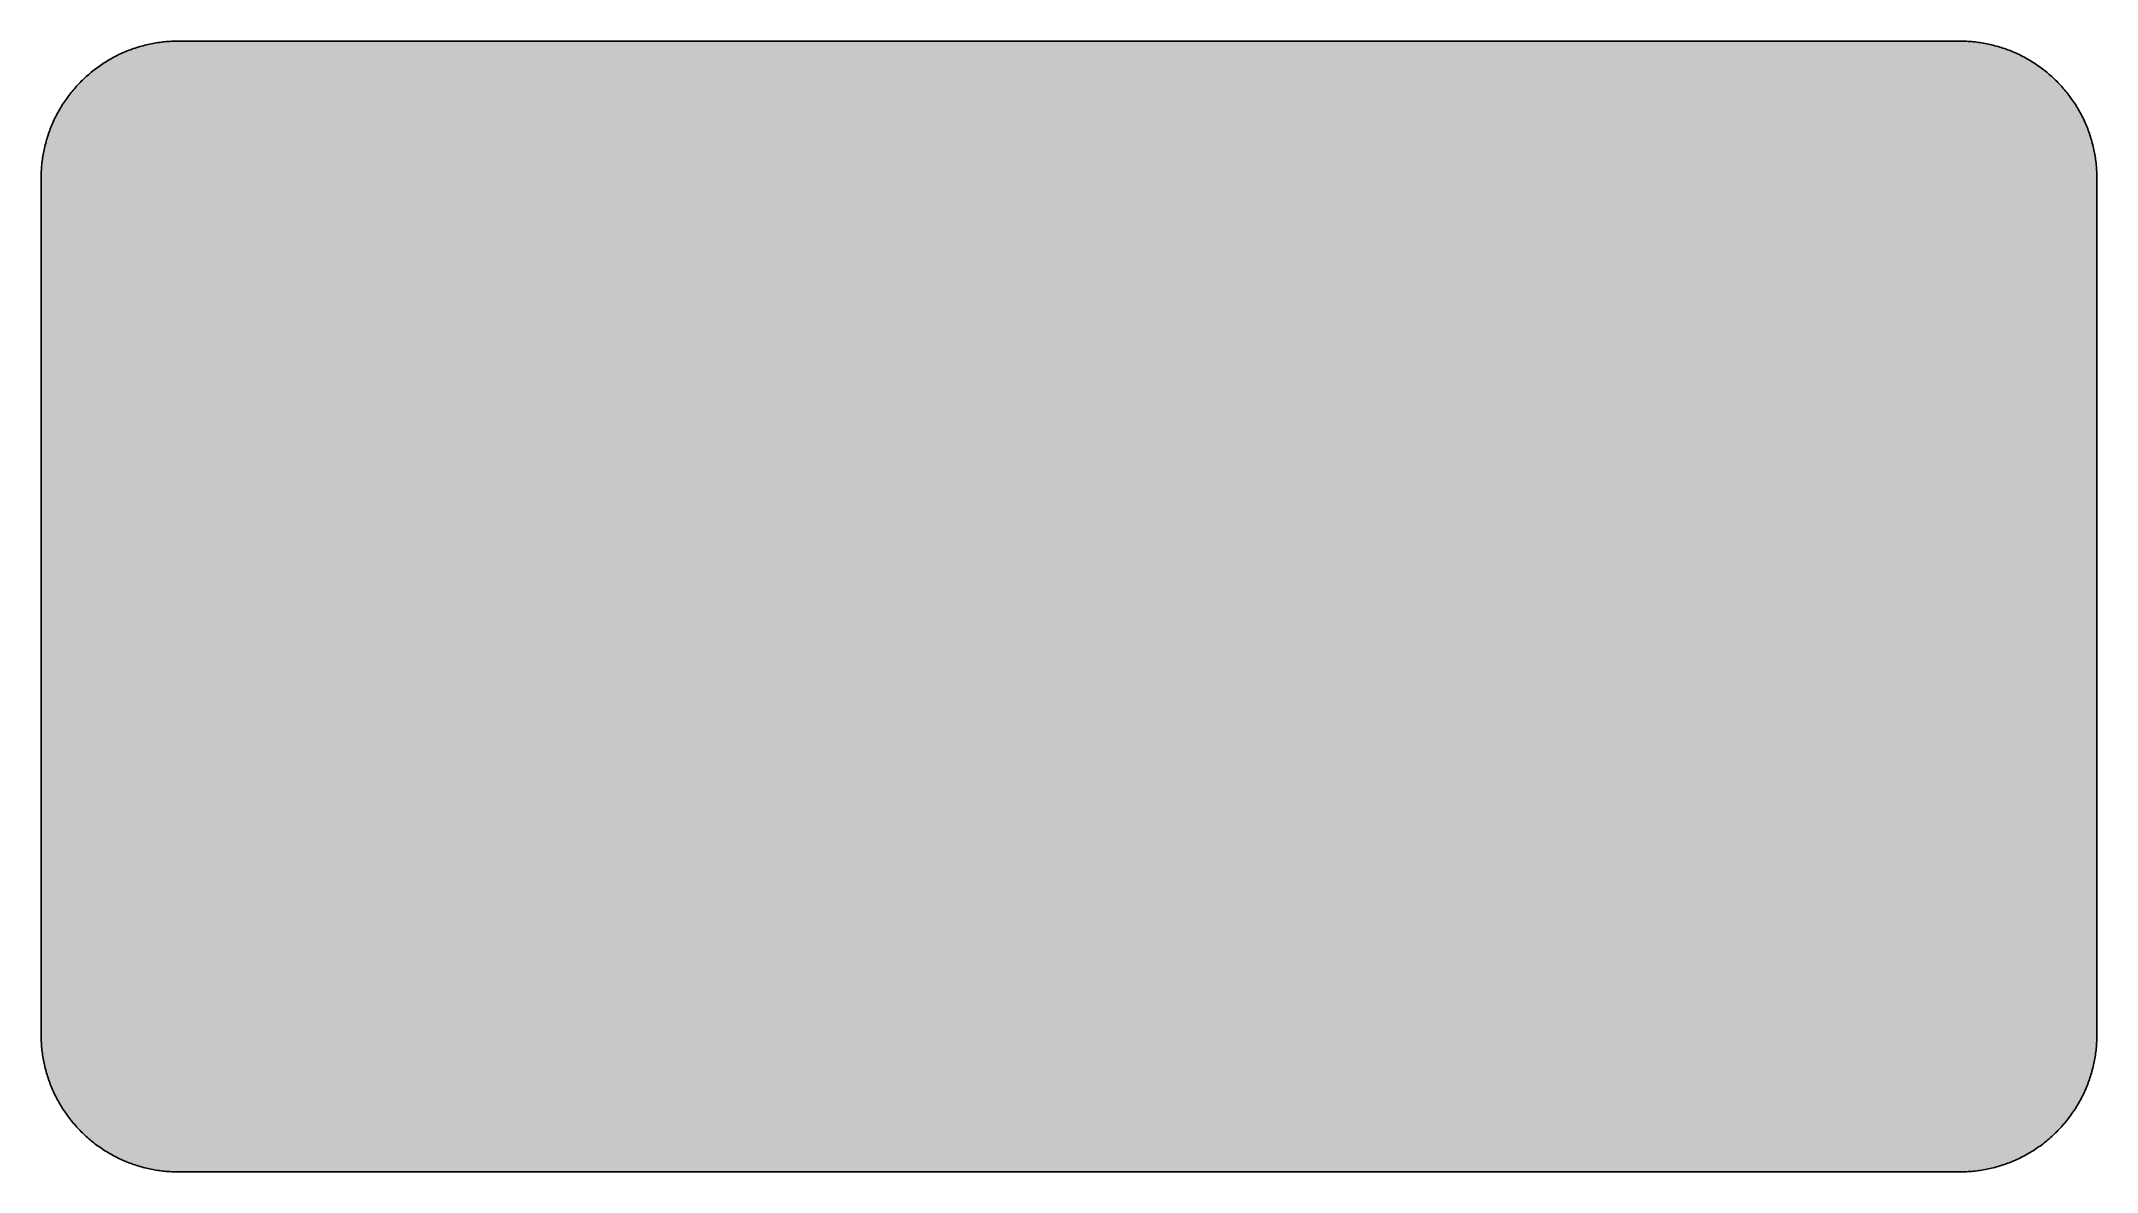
# Model space of a CAD drawing. Header units: millimetres. Extents: x 0 to 212, y 0 to 116.
import ezdxf

# ---------------------------------------------------------------- set-up
doc = ezdxf.new("R2010")
doc.units = ezdxf.units.MM

msp = doc.modelspace()

# ---------------------------------------------------------------- hatches: boundary and pattern name
msp.add_hatch(color=254).paths.add_polyline_path([(14.1633, 0.0536), (13.9878, 0.0533), (13.8125, 0.0559), (13.6373, 0.061), (13.462, 0.0686), (13.2893, 0.0787), (13.114, 0.0914), (12.9413, 0.1041), (12.7686, 0.1219), (12.5959, 0.1397), (12.4231, 0.16), (12.2504, 0.1829), (12.0777, 0.2057), (11.9075, 0.2337), (11.7373, 0.2616), (11.5672, 0.2921), (11.397, 0.3251), (11.2268, 0.3607), (11.0592, 0.3988), (10.8915, 0.4369), (10.7239, 0.4775), (10.5562, 0.5207), (10.3886, 0.5664), (10.2235, 0.6121), (10.0584, 0.6629), (9.8933, 0.7137), (9.7307, 0.7671), (9.5682, 0.8204), (9.4056, 0.8788), (9.2431, 0.9373), (9.083, 0.9982), (8.923, 1.0617), (8.763, 1.1252), (8.6055, 1.1938), (8.4455, 1.2624), (8.2906, 1.331), (8.1331, 1.4046), (7.9781, 1.4783), (7.8232, 1.5545), (7.6708, 1.6332), (7.5184, 1.7145), (7.366, 1.7958), (7.2161, 1.8796), (7.0663, 1.966), (6.919, 2.0523), (6.7716, 2.1438), (6.6243, 2.2352), (6.4795, 2.3266), (6.3348, 2.4232), (6.19, 2.5197), (6.0477, 2.6187), (5.908, 2.7178), (5.7683, 2.8194), (5.6286, 2.9235), (5.4915, 3.0302), (5.3543, 3.1369), (5.2197, 3.2461), (5.0851, 3.3579), (4.953, 3.4722), (4.8209, 3.5865), (4.6914, 3.7033), (4.5644, 3.8202), (4.4348, 3.9395), (4.3104, 4.0615), (4.1859, 4.1859), (4.0615, 4.3104), (3.9395, 4.4348), (3.8202, 4.5618), (3.7033, 4.6914), (3.5865, 4.8209), (3.4722, 4.953), (3.3579, 5.0851), (3.2487, 5.2197), (3.1369, 5.3543), (3.0302, 5.4915), (2.9235, 5.6286), (2.8194, 5.7683), (2.7178, 5.908), (2.6187, 6.0477), (2.5197, 6.19), (2.4232, 6.3348), (2.3266, 6.477), (2.2352, 6.6243), (2.1438, 6.7691), (2.0523, 6.919), (1.966, 7.0663), (1.8796, 7.2161), (1.7958, 7.366), (1.7145, 7.5184), (1.6332, 7.6708), (1.5545, 7.8232), (1.4783, 7.9781), (1.4046, 8.1331), (1.331, 8.2906), (1.2598, 8.4455), (1.1913, 8.603), (1.1252, 8.763), (1.0592, 8.923), (0.9982, 9.083), (0.9373, 9.2431), (0.8763, 9.4056), (0.8204, 9.5682), (0.7645, 9.7307), (0.7112, 9.8933), (0.6604, 10.0584), (0.6121, 10.2235), (0.5639, 10.3911), (0.5207, 10.5562), (0.4775, 10.7239), (0.4343, 10.8915), (0.3962, 11.0592), (0.3607, 11.2268), (0.3251, 11.397), (0.2921, 11.5672), (0.2616, 11.7373), (0.2311, 11.9075), (0.2057, 12.0802), (0.1803, 12.2504), (0.1575, 12.4231), (0.1372, 12.5959), (0.1194, 12.7686), (0.1041, 12.9413), (0.0889, 13.1166), (0.0787, 13.2893), (0.0686, 13.4645), (0.061, 13.6373), (0.0559, 13.8125), (0.0508, 13.9878), (0.0508, 14.163), (0.0522, 102.3592), (0.0508, 102.5322), (0.0559, 102.7074), (0.061, 102.8827), (0.0686, 103.058), (0.0787, 103.2307), (0.0889, 103.4059), (0.1041, 103.5787), (0.1194, 103.7514), (0.1372, 103.9241), (0.1575, 104.0968), (0.1803, 104.2695), (0.2057, 104.4423), (0.2311, 104.6124), (0.2616, 104.7826), (0.2921, 104.9528), (0.3251, 105.123), (0.3607, 105.2932), (0.3962, 105.4608), (0.4343, 105.6284), (0.4775, 105.7961), (0.5207, 105.9637), (0.5639, 106.1314), (0.6121, 106.2965), (0.6604, 106.4616), (0.7112, 106.6267), (0.7645, 106.7892), (0.8204, 106.9518), (0.8763, 107.1143), (0.9373, 107.2769), (0.9982, 107.4369), (1.0592, 107.5969), (1.1252, 107.757), (1.1913, 107.9144), (1.2598, 108.0745), (1.331, 108.2294), (1.4046, 108.3869), (1.4783, 108.5418), (1.5545, 108.6968), (1.6332, 108.8492), (1.7145, 109.0016), (1.7958, 109.154), (1.8796, 109.3038), (1.966, 109.4537), (2.0523, 109.601), (2.1438, 109.7483), (2.2352, 109.8956), (2.3266, 110.0404), (2.4232, 110.1852), (2.5197, 110.33), (2.6187, 110.4722), (2.7178, 110.6119), (2.8194, 110.7516), (2.9235, 110.8913), (3.0302, 111.0285), (3.1369, 111.1656), (3.2487, 111.3003), (3.3579, 111.4349), (3.4722, 111.567), (3.5865, 111.699), (3.7033, 111.8286), (3.8202, 111.9556), (3.9395, 112.0851), (4.0615, 112.2096), (4.1859, 112.334), (4.3104, 112.4585), (4.4348, 112.5804), (4.5644, 112.6998), (4.6914, 112.8166), (4.8209, 112.9335), (4.953, 113.0478), (5.0851, 113.1621), (5.2197, 113.2713), (5.3543, 113.3831), (5.4915, 113.4897), (5.6286, 113.5964), (5.7683, 113.7006), (5.908, 113.8022), (6.0477, 113.9012), (6.19, 114.0003), (6.3348, 114.0968), (6.4795, 114.1933), (6.6243, 114.2848), (6.7716, 114.3762), (6.919, 114.4676), (7.0663, 114.554), (7.2161, 114.6404), (7.366, 114.7242), (7.5184, 114.8055), (7.6708, 114.8867), (7.8232, 114.9655), (7.9781, 115.0417), (8.1331, 115.1153), (8.2906, 115.189), (8.4455, 115.2601), (8.6055, 115.3287), (8.763, 115.3947), (8.923, 115.4608), (9.083, 115.5217), (9.2431, 115.5827), (9.4056, 115.6437), (9.5682, 115.6995), (9.7307, 115.7554), (9.8933, 115.8088), (10.0584, 115.8596), (10.2235, 115.9078), (10.3886, 115.9561), (10.5562, 115.9993), (10.7239, 116.0424), (10.8915, 116.0856), (11.0592, 116.1237), (11.2268, 116.1593), (11.397, 116.1948), (11.5672, 116.2279), (11.7373, 116.2583), (11.9075, 116.2888), (12.0777, 116.3142), (12.2504, 116.3396), (12.4231, 116.3625), (12.5959, 116.3828), (12.7686, 116.4006), (12.9413, 116.4158), (13.114, 116.4311), (13.2893, 116.4412), (13.462, 116.4514), (13.6373, 116.459), (13.8125, 116.4641), (13.9878, 116.4692), (14.163, 116.4692), (197.6078, 116.4703), (197.7822, 116.4692), (197.9574, 116.4641), (198.1327, 116.459), (198.3054, 116.4514), (198.4807, 116.4412), (198.6534, 116.4311), (198.8287, 116.4158), (199.0014, 116.4006), (199.1741, 116.3828), (199.3468, 116.3625), (199.5195, 116.3396), (199.6897, 116.3142), (199.8624, 116.2888), (200.0326, 116.2583), (200.2028, 116.2279), (200.373, 116.1948), (200.5432, 116.1593), (200.7108, 116.1237), (200.8784, 116.0856), (201.0461, 116.0424), (201.2137, 115.9993), (201.3788, 115.9561), (201.5465, 115.9078), (201.7116, 115.8596), (201.8767, 115.8088), (202.0392, 115.7554), (202.2018, 115.6995), (202.3643, 115.6437), (202.5269, 115.5827), (202.6869, 115.5217), (202.8469, 115.4608), (203.007, 115.3947), (203.167, 115.3287), (203.3245, 115.2601), (203.4794, 115.189), (203.6369, 115.1153), (203.7918, 115.0417), (203.9468, 114.9655), (204.0992, 114.8867), (204.2516, 114.8055), (204.404, 114.7242), (204.5538, 114.6404), (204.7037, 114.554), (204.8535, 114.4676), (205.0009, 114.3762), (205.1456, 114.2848), (205.293, 114.1933), (205.4352, 114.0968), (205.58, 114.0003), (205.7222, 113.9012), (205.8619, 113.8022), (206.0016, 113.7006), (206.1413, 113.5964), (206.2785, 113.4897), (206.4156, 113.3831), (206.5503, 113.2713), (206.6849, 113.1621), (206.817, 113.0478), (206.949, 112.9335), (207.0786, 112.8166), (207.2081, 112.6998), (207.3351, 112.5804), (207.4596, 112.4585), (207.584, 112.334), (207.7085, 112.2096), (207.8304, 112.0851), (207.9498, 111.9556), (208.0666, 111.8286), (208.1835, 111.699), (208.2978, 111.567), (208.4121, 111.4349), (208.5238, 111.3003), (208.6331, 111.1656), (208.7397, 111.0285), (208.8464, 110.8913), (208.9506, 110.7516), (209.0522, 110.6119), (209.1512, 110.4722), (209.2503, 110.33), (209.3468, 110.1852), (209.4433, 110.0404), (209.5348, 109.8956), (209.6262, 109.7483), (209.7176, 109.601), (209.804, 109.4537), (209.8904, 109.3038), (209.9742, 109.154), (210.0555, 109.0016), (210.1367, 108.8492), (210.2155, 108.6968), (210.2917, 108.5418), (210.3653, 108.3869), (210.439, 108.2294), (210.5076, 108.0745), (210.5762, 107.9144), (210.6447, 107.757), (210.7082, 107.5969), (210.7717, 107.4369), (210.8327, 107.2769), (210.8911, 107.1143), (210.9495, 106.9518), (211.0029, 106.7892), (211.0562, 106.6267), (211.107, 106.4616), (211.1578, 106.2965), (211.2035, 106.1314), (211.2493, 105.9637), (211.2924, 105.7961), (211.3331, 105.6284), (211.3712, 105.4608), (211.4093, 105.2932), (211.4448, 105.123), (211.4779, 104.9528), (211.5083, 104.7826), (211.5363, 104.6124), (211.5642, 104.4423), (211.5871, 104.2695), (211.6099, 104.0968), (211.6303, 103.9241), (211.648, 103.7514), (211.6658, 103.5787), (211.6785, 103.4059), (211.6912, 103.2307), (211.7014, 103.058), (211.709, 102.8827), (211.7141, 102.7074), (211.7166, 102.5322), (211.7166, 102.3569), (211.7189, 14.1647), (211.7166, 13.9878), (211.7141, 13.8125), (211.709, 13.6373), (211.7014, 13.4645), (211.6912, 13.2893), (211.6785, 13.1166), (211.6658, 12.9413), (211.648, 12.7686), (211.6303, 12.5959), (211.6099, 12.4231), (211.5871, 12.2504), (211.5642, 12.0802), (211.5363, 11.9075), (211.5083, 11.7373), (211.4779, 11.5672), (211.4448, 11.397), (211.4093, 11.2268), (211.3712, 11.0592), (211.3331, 10.8915), (211.2924, 10.7239), (211.2493, 10.5562), (211.2035, 10.3911), (211.1578, 10.2235), (211.107, 10.0584), (211.0562, 9.8933), (211.0029, 9.7307), (210.9495, 9.5682), (210.8911, 9.4056), (210.8327, 9.2431), (210.7717, 9.083), (210.7082, 8.923), (210.6447, 8.763), (210.5762, 8.603), (210.5076, 8.4455), (210.439, 8.2906), (210.3653, 8.1331), (210.2917, 7.9781), (210.2155, 7.8232), (210.1367, 7.6708), (210.0555, 7.5184), (209.9742, 7.366), (209.8904, 7.2161), (209.804, 7.0663), (209.7176, 6.919), (209.6262, 6.7691), (209.5348, 6.6243), (209.4433, 6.477), (209.3468, 6.3348), (209.2503, 6.19), (209.1512, 6.0477), (209.0522, 5.908), (208.9506, 5.7683), (208.8464, 5.6286), (208.7397, 5.4915), (208.6331, 5.3543), (208.5238, 5.2197), (208.4121, 5.0851), (208.2978, 4.953), (208.1835, 4.8209), (208.0666, 4.6914), (207.9498, 4.5618), (207.8304, 4.4348), (207.7085, 4.3104), (207.584, 4.1859), (207.4596, 4.0615), (207.3351, 3.9395), (207.2081, 3.8202), (207.0786, 3.7033), (206.949, 3.5865), (206.817, 3.4722), (206.6849, 3.3579), (206.5503, 3.2461), (206.4156, 3.1369), (206.2785, 3.0302), (206.1413, 2.9235), (206.0016, 2.8194), (205.8619, 2.7178), (205.7222, 2.6187), (205.58, 2.5197), (205.4352, 2.4232), (205.293, 2.3266), (205.1456, 2.2352), (205.0009, 2.1438), (204.8535, 2.0523), (204.7037, 1.966), (204.5538, 1.8796), (204.404, 1.7958), (204.2516, 1.7145), (204.0992, 1.6332), (203.9468, 1.5545), (203.7918, 1.4783), (203.6369, 1.4046), (203.4794, 1.331), (203.3245, 1.2624), (203.167, 1.1938), (203.007, 1.1252), (202.8469, 1.0617), (202.6869, 0.9982), (202.5269, 0.9373), (202.3643, 0.8788), (202.2018, 0.8204), (202.0392, 0.7671), (201.8767, 0.7137), (201.7116, 0.6629), (201.5465, 0.6121), (201.3788, 0.5664), (201.2137, 0.5207), (201.0461, 0.4775), (200.8784, 0.4369), (200.7108, 0.3988), (200.5432, 0.3607), (200.373, 0.3251), (200.2028, 0.2921), (200.0326, 0.2616), (199.8624, 0.2337), (199.6897, 0.2057), (199.5195, 0.1829), (199.3468, 0.16), (199.1741, 0.1397), (199.0014, 0.1219), (198.8287, 0.1041), (198.6534, 0.0914), (198.4807, 0.0787), (198.3054, 0.0686), (198.1327, 0.061), (197.9574, 0.0559), (197.7822, 0.0533), (197.6069, 0.0533)])
h = msp.add_hatch(color=59)
h.paths.add_polyline_path([(14.1633, 3.5814), (13.8887, 3.5839), (13.6169, 3.5941), (13.3477, 3.6119), (13.081, 3.6347), (12.8143, 3.6652), (12.5501, 3.7008), (12.2885, 3.7465), (12.0294, 3.7948), (11.7729, 3.8506), (11.5164, 3.9141), (11.2649, 3.9827), (11.016, 4.0564), (10.7671, 4.1351), (10.5232, 4.2215), (10.2819, 4.3129), (10.0432, 4.412), (9.8069, 4.5161), (9.5733, 4.6228), (9.3447, 4.7371), (9.1186, 4.8565), (8.8951, 4.9809), (8.6741, 5.113), (8.4582, 5.2476), (8.2448, 5.3873), (8.0366, 5.5321), (7.8308, 5.682), (7.6276, 5.8369), (7.4295, 5.9969), (7.2365, 6.1595), (7.046, 6.3297), (6.8605, 6.5024), (6.6777, 6.6802), (6.5024, 6.8605), (6.3271, 7.046), (6.1595, 7.2365), (5.9969, 7.432), (5.8369, 7.6302), (5.682, 7.8308), (5.5321, 8.0366), (5.3873, 8.2448), (5.2451, 8.4582), (5.1105, 8.6741), (4.9809, 8.8951), (4.8565, 9.1186), (4.7371, 9.3447), (4.6228, 9.5758), (4.5136, 9.8069), (4.4094, 10.0432), (4.3129, 10.2819), (4.2215, 10.5232), (4.1351, 10.7696), (4.0538, 11.016), (3.9802, 11.2649), (3.9116, 11.5189), (3.8506, 11.7729), (3.7948, 12.0294), (3.744, 12.2911), (3.7008, 12.5527), (3.6627, 12.8143), (3.6322, 13.081), (3.6093, 13.3502), (3.5916, 13.6195), (3.5814, 13.8913), (3.5789, 14.163), (3.58, 102.3592), (3.5814, 102.6312), (3.5916, 102.903), (3.6093, 103.1723), (3.6322, 103.439), (3.6627, 103.7057), (3.7008, 103.9698), (3.744, 104.2314), (3.7948, 104.4905), (3.8506, 104.7471), (3.9116, 105.0036), (3.9802, 105.2551), (4.0538, 105.504), (4.1351, 105.7529), (4.2215, 105.9967), (4.3129, 106.238), (4.4094, 106.4768), (4.5136, 106.713), (4.6228, 106.9467), (4.7371, 107.1753), (4.8565, 107.4014), (4.9809, 107.6249), (5.1105, 107.8459), (5.2451, 108.0618), (5.3873, 108.2751), (5.5321, 108.4834), (5.682, 108.6891), (5.8369, 108.8923), (5.9969, 109.0905), (6.1595, 109.2835), (6.3271, 109.474), (6.5024, 109.6594), (6.6777, 109.8423), (6.8605, 110.0176), (7.046, 110.1928), (7.2365, 110.3605), (7.4295, 110.523), (7.6276, 110.683), (7.8308, 110.838), (8.0366, 110.9878), (8.2448, 111.1326), (8.4582, 111.2749), (8.6741, 111.4095), (8.8951, 111.539), (9.1186, 111.6635), (9.3447, 111.7829), (9.5733, 111.8972), (9.8069, 112.0064), (10.0432, 112.1105), (10.2819, 112.207), (10.5232, 112.2985), (10.7671, 112.3848), (11.016, 112.4661), (11.2649, 112.5398), (11.5164, 112.6084), (11.7729, 112.6693), (12.0294, 112.7252), (12.2885, 112.776), (12.5501, 112.8192), (12.8143, 112.8573), (13.081, 112.8878), (13.3477, 112.9106), (13.6169, 112.9284), (13.8887, 112.9386), (14.163, 112.9411), (197.6078, 112.9425), (197.8787, 112.9386), (198.1505, 112.9284), (198.4197, 112.9106), (198.689, 112.8878), (198.9557, 112.8573), (199.2173, 112.8192), (199.4789, 112.776), (199.7405, 112.7252), (199.9971, 112.6693), (200.2511, 112.6084), (200.5051, 112.5398), (200.754, 112.4661), (201.0004, 112.3848), (201.2467, 112.2985), (201.488, 112.207), (201.7268, 112.1105), (201.963, 112.0064), (202.1942, 111.8972), (202.4253, 111.7829), (202.6514, 111.6635), (202.8749, 111.539), (203.0959, 111.4095), (203.3118, 111.2749), (203.5251, 111.1326), (203.7334, 110.9878), (203.9391, 110.838), (204.1398, 110.683), (204.3379, 110.523), (204.5335, 110.3605), (204.724, 110.1928), (204.9094, 110.0176), (205.0898, 109.8423), (205.2676, 109.6594), (205.4403, 109.474), (205.6105, 109.2835), (205.773, 109.0905), (205.933, 108.8923), (206.088, 108.6891), (206.2378, 108.4834), (206.3826, 108.2751), (206.5223, 108.0618), (206.6569, 107.8459), (206.789, 107.6249), (206.9135, 107.4014), (207.0329, 107.1753), (207.1472, 106.9467), (207.2538, 106.713), (207.358, 106.4768), (207.457, 106.238), (207.5485, 105.9967), (207.6348, 105.7529), (207.7136, 105.504), (207.7872, 105.2551), (207.8558, 105.0036), (207.9193, 104.7471), (207.9752, 104.4905), (208.0235, 104.2314), (208.0692, 103.9698), (208.1047, 103.7057), (208.1352, 103.439), (208.1581, 103.1723), (208.1759, 102.903), (208.186, 102.6312), (208.1911, 102.3569), (208.1911, 14.1647), (208.186, 13.8913), (208.1759, 13.6195), (208.1581, 13.3502), (208.1352, 13.081), (208.1047, 12.8143), (208.0692, 12.5527), (208.0235, 12.2911), (207.9752, 12.0294), (207.9193, 11.7729), (207.8558, 11.5189), (207.7872, 11.2649), (207.7136, 11.016), (207.6348, 10.7696), (207.5485, 10.5232), (207.457, 10.2819), (207.358, 10.0432), (207.2538, 9.8069), (207.1472, 9.5758), (207.0329, 9.3447), (206.9135, 9.1186), (206.789, 8.8951), (206.6569, 8.6741), (206.5223, 8.4582), (206.3826, 8.2448), (206.2378, 8.0366), (206.088, 7.8308), (205.933, 7.6302), (205.773, 7.432), (205.6105, 7.2365), (205.4403, 7.046), (205.2676, 6.8605), (205.0898, 6.6802), (204.9094, 6.5024), (204.724, 6.3297), (204.5335, 6.1595), (204.3379, 5.9969), (204.1398, 5.8369), (203.9391, 5.682), (203.7334, 5.5321), (203.5251, 5.3873), (203.3118, 5.2476), (203.0959, 5.113), (202.8749, 4.9809), (202.6514, 4.8565), (202.4253, 4.7371), (202.1942, 4.6228), (201.963, 4.5161), (201.7268, 4.412), (201.488, 4.3129), (201.2467, 4.2215), (201.0004, 4.1351), (200.754, 4.0564), (200.5051, 3.9827), (200.2511, 3.9141), (199.9971, 3.8506), (199.7405, 3.7948), (199.4789, 3.7465), (199.2173, 3.7008), (198.9557, 3.6652), (198.689, 3.6347), (198.4197, 3.6119), (198.1505, 3.5941), (197.8787, 3.5839), (197.6069, 3.5789)])
h.paths.add_polyline_path([(14.1633, 8.8731), (14.0259, 8.8748), (13.8887, 8.8798), (13.7541, 8.8875), (13.622, 8.9002), (13.4874, 8.9154), (13.3553, 8.9332), (13.2258, 8.9535), (13.0962, 8.9789), (12.9667, 9.0068), (12.8397, 9.0373), (12.7127, 9.0729), (12.5882, 9.1084), (12.4663, 9.1491), (12.3419, 9.1923), (12.2225, 9.238), (12.1031, 9.2888), (11.9837, 9.3396), (11.8694, 9.3929), (11.7526, 9.4513), (11.6408, 9.5098), (11.5291, 9.5733), (11.4198, 9.6368), (11.3106, 9.7053), (11.2039, 9.7765), (11.0998, 9.8476), (10.9957, 9.9238), (10.8966, 10), (10.7975, 10.0787), (10.6985, 10.1625), (10.6045, 10.2464), (10.5105, 10.3327), (10.4216, 10.4216), (10.3327, 10.5131), (10.2464, 10.6045), (10.16, 10.701), (10.0787, 10.7975), (10, 10.8966), (9.9212, 10.9982), (9.8476, 11.0998), (9.7739, 11.2039), (9.7053, 11.3106), (9.6368, 11.4198), (9.5707, 11.5291), (9.5098, 11.6408), (9.4488, 11.7551), (9.3929, 11.8694), (9.337, 11.9863), (9.2862, 12.1031), (9.238, 12.2225), (9.1923, 12.3444), (9.1491, 12.4663), (9.1084, 12.5908), (9.0703, 12.7152), (9.0373, 12.8397), (9.0068, 12.9692), (8.9789, 13.0962), (8.9535, 13.2258), (8.9306, 13.3579), (8.9129, 13.4899), (8.8976, 13.622), (8.8849, 13.7566), (8.8773, 13.8913), (8.8722, 14.0259), (8.8697, 14.163), (8.8717, 102.3592), (8.8722, 102.4941), (8.8773, 102.6312), (8.8849, 102.7659), (8.8976, 102.8979), (8.9129, 103.0326), (8.9306, 103.1646), (8.9535, 103.2942), (8.9789, 103.4237), (9.0068, 103.5533), (9.0373, 103.6803), (9.0703, 103.8073), (9.1084, 103.9317), (9.1491, 104.0536), (9.1923, 104.1781), (9.238, 104.2975), (9.2862, 104.4169), (9.337, 104.5362), (9.3929, 104.6505), (9.4488, 104.7674), (9.5098, 104.8791), (9.5707, 104.9909), (9.6368, 105.1001), (9.7053, 105.2093), (9.7739, 105.316), (9.8476, 105.4202), (9.9212, 105.5243), (10, 105.6234), (10.0787, 105.7224), (10.16, 105.8215), (10.2464, 105.9155), (10.3327, 106.0094), (10.4216, 106.0983), (10.5105, 106.1872), (10.6045, 106.2736), (10.6985, 106.36), (10.7975, 106.4412), (10.8966, 106.52), (10.9957, 106.5987), (11.0998, 106.6724), (11.2039, 106.746), (11.3106, 106.8146), (11.4198, 106.8832), (11.5291, 106.9492), (11.6408, 107.0102), (11.7526, 107.0712), (11.8694, 107.127), (11.9837, 107.1829), (12.1031, 107.2337), (12.2225, 107.282), (12.3419, 107.3277), (12.4663, 107.3709), (12.5882, 107.4115), (12.7127, 107.4496), (12.8397, 107.4826), (12.9667, 107.5131), (13.0962, 107.5411), (13.2258, 107.5665), (13.3553, 107.5893), (13.4874, 107.6071), (13.622, 107.6223), (13.7541, 107.635), (13.8887, 107.6427), (14.0259, 107.6477), (14.163, 107.6503), (197.6078, 107.6508), (197.7441, 107.6477), (197.8787, 107.6427), (198.0133, 107.635), (198.1479, 107.6223), (198.28, 107.6071), (198.4121, 107.5893), (198.5442, 107.5665), (198.6737, 107.5411), (198.8007, 107.5131), (198.9303, 107.4826), (199.0547, 107.4496), (199.1792, 107.4115), (199.3036, 107.3709), (199.4256, 107.3277), (199.5475, 107.282), (199.6669, 107.2337), (199.7837, 107.1829), (199.9005, 107.127), (200.0148, 107.0712), (200.1291, 107.0102), (200.2409, 106.9492), (200.3501, 106.8832), (200.4593, 106.8146), (200.566, 106.746), (200.6702, 106.6724), (200.7718, 106.5987), (200.8734, 106.52), (200.9724, 106.4412), (201.0689, 106.36), (201.1655, 106.2736), (201.2569, 106.1872), (201.3483, 106.0983), (201.4372, 106.0094), (201.5236, 105.9155), (201.6074, 105.8215), (201.6912, 105.7224), (201.77, 105.6234), (201.8462, 105.5243), (201.9224, 105.4202), (201.9935, 105.316), (202.0646, 105.2093), (202.1332, 105.1001), (202.1967, 104.9909), (202.2602, 104.8791), (202.3186, 104.7674), (202.377, 104.6505), (202.4304, 104.5362), (202.4812, 104.4169), (202.532, 104.2975), (202.5777, 104.1781), (202.6209, 104.0536), (202.6615, 103.9317), (202.6971, 103.8073), (202.7326, 103.6803), (202.7631, 103.5533), (202.7911, 103.4237), (202.8165, 103.2942), (202.8368, 103.1646), (202.8546, 103.0326), (202.8698, 102.8979), (202.8825, 102.7659), (202.8901, 102.6312), (202.8952, 102.4941), (202.8977, 102.3569), (202.8994, 14.1647), (202.8952, 14.0259), (202.8901, 13.8913), (202.8825, 13.7566), (202.8698, 13.622), (202.8546, 13.4899), (202.8368, 13.3579), (202.8165, 13.2258), (202.7911, 13.0962), (202.7631, 12.9692), (202.7326, 12.8397), (202.6971, 12.7152), (202.6615, 12.5908), (202.6209, 12.4663), (202.5777, 12.3444), (202.532, 12.2225), (202.4812, 12.1031), (202.4304, 11.9863), (202.377, 11.8694), (202.3186, 11.7551), (202.2602, 11.6408), (202.1967, 11.5291), (202.1332, 11.4198), (202.0646, 11.3106), (201.9935, 11.2039), (201.9224, 11.0998), (201.8462, 10.9982), (201.77, 10.8966), (201.6912, 10.7975), (201.6074, 10.701), (201.5236, 10.6045), (201.4372, 10.5131), (201.3483, 10.4216), (201.2569, 10.3327), (201.1655, 10.2464), (201.0689, 10.1625), (200.9724, 10.0787), (200.8734, 10), (200.7718, 9.9238), (200.6702, 9.8476), (200.566, 9.7765), (200.4593, 9.7053), (200.3501, 9.6368), (200.2409, 9.5733), (200.1291, 9.5098), (200.0148, 9.4513), (199.9005, 9.3929), (199.7837, 9.3396), (199.6669, 9.2888), (199.5475, 9.238), (199.4256, 9.1923), (199.3036, 9.1491), (199.1792, 9.1084), (199.0547, 9.0729), (198.9303, 9.0373), (198.8007, 9.0068), (198.6737, 8.9789), (198.5442, 8.9535), (198.4121, 8.9332), (198.28, 8.9154), (198.1479, 8.9002), (198.0133, 8.8875), (197.8787, 8.8798), (197.7441, 8.8748), (197.6069, 8.8722)], flags=16)
h = msp.add_hatch(color=59)
h.paths.add_polyline_path([(41.68, 28.6286), (100.9467, 28.6286), (100.9498, 28.9458), (100.9625, 29.2633), (100.9802, 29.5783), (101.0082, 29.8907), (101.0437, 30.2006), (101.0869, 30.5079), (101.1377, 30.8127), (101.1961, 31.115), (101.2622, 31.4147), (101.3333, 31.7119), (101.4146, 32.0065), (101.5009, 32.2986), (101.5949, 32.5882), (101.694, 32.8727), (101.8007, 33.1546), (101.915, 33.434), (102.0369, 33.7083), (102.1639, 33.9801), (102.296, 34.2494), (102.4357, 34.5135), (102.5804, 34.7726), (102.7328, 35.0291), (102.8903, 35.2831), (103.0554, 35.5295), (103.2231, 35.7759), (103.3983, 36.0147), (103.5787, 36.2509), (103.7641, 36.482), (103.9571, 36.7081), (104.1527, 36.9291), (104.3559, 37.145), (104.5616, 37.3583), (104.775, 37.5641), (104.9909, 37.7673), (105.2119, 37.9628), (105.4379, 38.1559), (105.6691, 38.3413), (105.9053, 38.5216), (106.1441, 38.6969), (106.3904, 38.8645), (106.6368, 39.0296), (106.8908, 39.1871), (107.1474, 39.3395), (107.4064, 39.4843), (107.6706, 39.624), (107.9398, 39.7561), (108.2116, 39.8831), (108.4859, 40.005), (108.7653, 40.1193), (109.0473, 40.226), (109.3318, 40.325), (109.6213, 40.419), (109.9134, 40.5054), (110.2081, 40.5867), (110.5052, 40.6578), (110.805, 40.7238), (111.1072, 40.7822), (111.412, 40.833), (111.7194, 40.8762), (112.0292, 40.9118), (112.3417, 40.9397), (112.6566, 40.9575), (112.9741, 40.9702), (113.2916, 40.9753), (113.6117, 40.9702), (113.9292, 40.9575), (114.2416, 40.9397), (114.554, 40.9118), (114.8664, 40.8762), (115.1738, 40.833), (115.4786, 40.7822), (115.7808, 40.7238), (116.0805, 40.6578), (116.3777, 40.5867), (116.6724, 40.5054), (116.9645, 40.419), (117.254, 40.325), (117.5385, 40.226), (117.8204, 40.1193), (118.0998, 40.005), (118.3742, 39.8831), (118.6459, 39.7561), (118.9152, 39.624), (119.1793, 39.4843), (119.4384, 39.3395), (119.695, 39.1871), (119.949, 39.0296), (120.1953, 38.8645), (120.4417, 38.6969), (120.6805, 38.5216), (120.9167, 38.3413), (121.1478, 38.1559), (121.3739, 37.9628), (121.5949, 37.7673), (121.8108, 37.5641), (122.0241, 37.3583), (122.2299, 37.145), (122.4331, 36.9291), (122.6287, 36.7081), (122.8217, 36.482), (123.0071, 36.2509), (123.1875, 36.0147), (123.3627, 35.7759), (123.5304, 35.5295), (123.6955, 35.2831), (123.8529, 35.0291), (124.0053, 34.7726), (124.1501, 34.5135), (124.2898, 34.2494), (124.4219, 33.9801), (124.5489, 33.7083), (124.6708, 33.434), (124.7826, 33.1546), (124.8918, 32.8727), (124.9909, 32.5882), (125.0848, 32.2986), (125.1712, 32.0065), (125.2499, 31.7119), (125.3236, 31.4147), (125.3896, 31.115), (125.4481, 30.8127), (125.4963, 30.5079), (125.5395, 30.2006), (125.5751, 29.8907), (125.603, 29.5783), (125.6233, 29.2633), (125.636, 28.9458), (125.6411, 28.6283), (157.7439, 28.6286), (157.8, 28.6283), (157.8559, 28.6309), (157.9093, 28.6334), (157.9651, 28.6385), (158.021, 28.6436), (158.0744, 28.6487), (158.1302, 28.6588), (158.1836, 28.6664), (158.2369, 28.6766), (158.2903, 28.6893), (158.3436, 28.702), (158.3969, 28.7147), (158.4477, 28.7299), (158.4985, 28.7452), (158.5493, 28.763), (158.6001, 28.7807), (158.6509, 28.7985), (158.7017, 28.8188), (158.75, 28.8417), (158.7983, 28.8646), (158.8465, 28.8874), (158.8948, 28.9103), (158.9405, 28.9357), (158.9862, 28.9636), (159.0319, 28.989), (159.0777, 29.017), (159.1208, 29.0474), (159.1666, 29.0779), (159.2072, 29.1084), (159.2504, 29.1389), (159.2936, 29.1719), (159.3342, 29.2075), (159.3723, 29.2405), (159.4129, 29.276), (159.451, 29.3116), (159.4891, 29.3497), (159.5272, 29.3878), (159.5628, 29.4259), (159.5984, 29.4665), (159.6339, 29.5072), (159.6669, 29.5478), (159.7, 29.5885), (159.733, 29.6316), (159.7635, 29.6748), (159.7939, 29.718), (159.8219, 29.7637), (159.8498, 29.8094), (159.8778, 29.8552), (159.9057, 29.9009), (159.9311, 29.9491), (159.954, 29.9974), (159.9794, 30.0457), (160.0022, 30.0939), (160.0225, 30.1447), (160.0429, 30.1955), (160.0632, 30.2463), (160.081, 30.2971), (160.0987, 30.3505), (160.114, 30.4013), (160.1292, 30.4546), (160.1419, 30.5079), (160.1546, 30.5638), (160.1673, 30.6172), (160.1775, 30.673), (165.1166, 59.0733), (165.1178, 59.0855), (165.1203, 59.0982), (165.1229, 59.1109), (165.1229, 59.1236), (165.1254, 59.1388), (165.1279, 59.1515), (165.1305, 59.1642), (165.1305, 59.1769), (165.133, 59.1896), (165.1356, 59.2023), (165.1356, 59.2176), (165.1381, 59.2303), (165.1381, 59.243), (165.1406, 59.2557), (165.1406, 59.2684), (165.1432, 59.2836), (165.1432, 59.2963), (165.1432, 59.309), (165.1457, 59.3217), (165.1457, 59.3369), (165.1457, 59.3496), (165.1483, 59.3623), (165.1483, 59.375), (165.1483, 59.3877), (165.1483, 59.403), (165.1508, 59.4157), (165.1508, 59.4284), (165.1508, 59.4411), (165.1508, 59.4563), (165.1508, 59.469), (165.1508, 59.4817), (165.1508, 59.4944), (165.1508, 59.5097), (165.1508, 59.5224), (165.1508, 59.5351), (165.1508, 59.5478), (165.1508, 59.5605), (165.1508, 59.5757), (165.1483, 59.5884), (165.1483, 59.6011), (165.1483, 59.6138), (165.1483, 59.6265), (165.1457, 59.6417), (165.1457, 59.6544), (165.1457, 59.6671), (165.1432, 59.6798), (165.1432, 59.6925), (165.1432, 59.7078), (165.1406, 59.7205), (165.1406, 59.7332), (165.1381, 59.7459), (165.1381, 59.7586), (165.1356, 59.7738), (165.1356, 59.7865), (165.133, 59.7992), (165.1305, 59.8119), (165.1305, 59.8246), (165.1279, 59.8399), (165.1254, 59.8526), (165.1229, 59.8653), (165.1229, 59.878), (165.1203, 59.8932), (165.1178, 59.9059), (165.1152, 59.9186), (160.1777, 88.3183), (160.1673, 88.3717), (160.1546, 88.4276), (160.1419, 88.4809), (160.1292, 88.5342), (160.114, 88.5876), (160.0987, 88.6409), (160.081, 88.6917), (160.0632, 88.7451), (160.0429, 88.7959), (160.0225, 88.8467), (160.0022, 88.8949), (159.9794, 88.9457), (159.954, 88.994), (159.9311, 89.0422), (159.9057, 89.088), (159.8778, 89.1362), (159.8498, 89.1819), (159.8219, 89.2277), (159.7939, 89.2708), (159.7635, 89.3166), (159.733, 89.3597), (159.7, 89.4004), (159.6669, 89.4436), (159.6339, 89.4842), (159.5984, 89.5248), (159.5628, 89.5629), (159.5272, 89.6036), (159.4891, 89.6391), (159.451, 89.6772), (159.4129, 89.7128), (159.3723, 89.7484), (159.3342, 89.7839), (159.2936, 89.8169), (159.2504, 89.85), (159.2072, 89.883), (159.1666, 89.9135), (159.1208, 89.9439), (159.0777, 89.9719), (159.0319, 89.9998), (158.9862, 90.0278), (158.9405, 90.0532), (158.8948, 90.0786), (158.8465, 90.104), (158.7983, 90.1268), (158.75, 90.1497), (158.7017, 90.17), (158.6509, 90.1903), (158.6001, 90.2106), (158.5493, 90.2284), (158.4985, 90.2462), (158.4477, 90.2614), (158.3969, 90.2767), (158.3436, 90.2894), (158.2903, 90.3021), (158.2369, 90.3148), (158.1836, 90.3249), (158.1302, 90.3326), (158.0744, 90.3402), (158.021, 90.3478), (157.9651, 90.3529), (157.9093, 90.358), (157.8559, 90.3605), (157.8, 90.363), (157.7416, 90.363), (63.905, 90.3647), (63.848, 90.363), (63.7921, 90.3605), (63.7362, 90.358), (63.6803, 90.3529), (63.627, 90.3478), (63.5711, 90.3402), (63.5178, 90.3326), (63.4619, 90.3249), (63.4086, 90.3148), (63.3552, 90.3021), (63.3044, 90.2894), (63.2511, 90.2767), (63.2003, 90.2614), (63.1469, 90.2462), (63.0961, 90.2284), (63.0453, 90.2106), (62.9971, 90.1903), (62.9463, 90.17), (62.898, 90.1497), (62.8498, 90.1268), (62.8015, 90.104), (62.7532, 90.0786), (62.7075, 90.0532), (62.6618, 90.0278), (62.6161, 89.9998), (62.5704, 89.9719), (62.5272, 89.9439), (62.4815, 89.9135), (62.4383, 89.883), (62.3976, 89.85), (62.3545, 89.8169), (62.3138, 89.7839), (62.2757, 89.7484), (62.2351, 89.7128), (62.197, 89.6772), (62.1589, 89.6391), (62.1208, 89.6036), (62.0852, 89.5629), (62.0497, 89.5248), (62.0141, 89.4842), (61.9811, 89.4436), (61.9481, 89.4004), (61.915, 89.3597), (61.8846, 89.3166), (61.8541, 89.2708), (61.8261, 89.2277), (61.7982, 89.1819), (61.7703, 89.1362), (61.7423, 89.088), (61.7169, 89.0422), (61.6941, 88.994), (61.6687, 88.9457), (61.6458, 88.8949), (61.6255, 88.8467), (61.6052, 88.7959), (61.5848, 88.7451), (61.5671, 88.6917), (61.5493, 88.6409), (61.534, 88.5876), (61.5188, 88.5342), (61.5061, 88.4809), (61.4934, 88.4276), (61.4807, 88.3717), (61.4705, 88.3158), (56.534, 59.9197), (56.5302, 59.9059), (56.5277, 59.8932), (56.5252, 59.878), (56.5252, 59.8653), (56.5226, 59.8526), (56.5201, 59.8399), (56.5175, 59.8246), (56.5175, 59.8119), (56.515, 59.7992), (56.5125, 59.7865), (56.5125, 59.7738), (56.5099, 59.7586), (56.5099, 59.7459), (56.5074, 59.7332), (56.5048, 59.7205), (56.5048, 59.7078), (56.5048, 59.6925), (56.5023, 59.6798), (56.5023, 59.6671), (56.4998, 59.6544), (56.4998, 59.6417), (56.4998, 59.6265), (56.4972, 59.6138), (56.4972, 59.6011), (56.4972, 59.5884), (56.4972, 59.5757), (56.4972, 59.5605), (56.4972, 59.5478), (56.4947, 59.5351), (56.4947, 59.5224), (56.4947, 59.5097), (56.4947, 59.4944), (56.4947, 59.4817), (56.4947, 59.4665), (56.4947, 59.4512), (56.4972, 59.436), (56.4972, 59.4208), (56.4972, 59.4081), (56.4972, 59.3928), (56.4972, 59.3776), (56.4998, 59.3623), (56.4998, 59.3496), (56.4998, 59.3344), (56.5023, 59.3192), (56.5023, 59.3039), (56.5048, 59.2887), (56.5048, 59.276), (56.5074, 59.2607), (56.5074, 59.2455), (56.5099, 59.2303), (56.5125, 59.2176), (56.5125, 59.2023), (56.515, 59.1871), (56.5175, 59.1744), (56.5201, 59.1591), (56.5201, 59.1439), (56.5226, 59.1287), (56.5252, 59.116), (56.5277, 59.1007), (56.5302, 59.0855), (56.5328, 59.0702), (56.5353, 59.0575), (56.5379, 59.0423), (56.5404, 59.0271), (61.4355, 33.5675), (41.68, 33.5675)])
edge = h.paths.add_edge_path(flags=16)
edge.add_line((123.1717, 28.6286), (123.1671, 28.8823))
edge.add_line((123.1671, 28.8823), (123.157, 29.1363))
edge.add_line((123.157, 29.1363), (123.1417, 29.3878))
edge.add_line((123.1417, 29.3878), (123.1189, 29.6367))
edge.add_line((123.1189, 29.6367), (123.0909, 29.8856))
edge.add_line((123.0909, 29.8856), (123.0554, 30.132))
edge.add_line((123.0554, 30.132), (123.0173, 30.3759))
edge.add_line((123.0173, 30.3759), (122.969, 30.6172))
edge.add_line((122.969, 30.6172), (122.9182, 30.8585))
edge.add_line((122.9182, 30.8585), (122.8598, 31.0947))
edge.add_line((122.8598, 31.0947), (122.7963, 31.3309))
edge.add_line((122.7963, 31.3309), (122.7252, 31.5646))
edge.add_line((122.7252, 31.5646), (122.6515, 31.7957))
edge.add_line((122.6515, 31.7957), (122.5702, 32.0243))
edge.add_line((122.5702, 32.0243), (122.4864, 32.2478))
edge.add_line((122.4864, 32.2478), (122.395, 32.4714))
edge.add_line((122.395, 32.4714), (122.2985, 32.6923))
edge.add_line((122.2985, 32.6923), (122.1969, 32.9082))
edge.add_line((122.1969, 32.9082), (122.0902, 33.1241))
edge.add_line((122.0902, 33.1241), (121.9784, 33.335))
edge.add_line((121.9784, 33.335), (121.8616, 33.5432))
edge.add_line((121.8616, 33.5432), (121.7397, 33.749))
edge.add_line((121.7397, 33.749), (121.6152, 33.9496))
edge.add_line((121.6152, 33.9496), (121.4831, 34.1503))
edge.add_line((121.4831, 34.1503), (121.3485, 34.3459))
edge.add_line((121.3485, 34.3459), (121.2088, 34.5364))
edge.add_line((121.2088, 34.5364), (121.064, 34.7243))
edge.add_line((121.064, 34.7243), (120.9142, 34.9098))
edge.add_line((120.9142, 34.9098), (120.7618, 35.0901))
edge.add_line((120.7618, 35.0901), (120.6043, 35.2679))
edge.add_line((120.6043, 35.2679), (120.4417, 35.4406))
edge.add_line((120.4417, 35.4406), (120.2766, 35.6108))
edge.add_line((120.2766, 35.6108), (120.109, 35.7759))
edge.add_line((120.109, 35.7759), (119.9337, 35.9385))
edge.add_line((119.9337, 35.9385), (119.7559, 36.0959))
edge.add_line((119.7559, 36.0959), (119.5756, 36.2483))
edge.add_line((119.5756, 36.2483), (119.3902, 36.3982))
edge.add_line((119.3902, 36.3982), (119.2022, 36.543))
edge.add_line((119.2022, 36.543), (119.0117, 36.6827))
edge.add_line((119.0117, 36.6827), (118.8161, 36.8173))
edge.add_line((118.8161, 36.8173), (118.618, 36.9494))
edge.add_line((118.618, 36.9494), (118.4148, 37.0738))
edge.add_line((118.4148, 37.0738), (118.2091, 37.1958))
edge.add_line((118.2091, 37.1958), (118.0008, 37.3126))
edge.add_line((118.0008, 37.3126), (117.79, 37.4244))
edge.add_line((117.79, 37.4244), (117.5741, 37.531))
edge.add_line((117.5741, 37.531), (117.3582, 37.6326))
edge.add_line((117.3582, 37.6326), (117.1372, 37.7292))
edge.add_line((117.1372, 37.7292), (116.9137, 37.8206))
edge.add_line((116.9137, 37.8206), (116.6901, 37.9044))
edge.add_line((116.6901, 37.9044), (116.4615, 37.9857))
edge.add_line((116.4615, 37.9857), (116.2304, 38.0619))
edge.add_line((116.2304, 38.0619), (115.9967, 38.1305))
edge.add_line((115.9967, 38.1305), (115.7605, 38.194))
edge.add_line((115.7605, 38.194), (115.5243, 38.2524))
edge.add_line((115.5243, 38.2524), (115.283, 38.3032))
edge.add_line((115.283, 38.3032), (115.0417, 38.3515))
edge.add_line((115.0417, 38.3515), (114.7978, 38.3921))
edge.add_line((114.7978, 38.3921), (114.5515, 38.4251))
edge.add_line((114.5515, 38.4251), (114.3025, 38.4531))
edge.add_line((114.3025, 38.4531), (114.0536, 38.4759))
edge.add_line((114.0536, 38.4759), (113.8022, 38.4912))
edge.add_line((113.8022, 38.4912), (113.5482, 38.5013))
edge.add_line((113.5482, 38.5013), (113.2916, 38.5039))
edge.add_line((113.2916, 38.5039), (113.0376, 38.5013))
edge.add_line((113.0376, 38.5013), (112.7836, 38.4912))
edge.add_line((112.7836, 38.4912), (112.5322, 38.4759))
edge.add_line((112.5322, 38.4759), (112.2832, 38.4531))
edge.add_line((112.2832, 38.4531), (112.0343, 38.4251))
edge.add_line((112.0343, 38.4251), (111.7879, 38.3921))
edge.add_line((111.7879, 38.3921), (111.5441, 38.3515))
edge.add_line((111.5441, 38.3515), (111.3028, 38.3032))
edge.add_line((111.3028, 38.3032), (111.0615, 38.2524))
edge.add_line((111.0615, 38.2524), (110.8253, 38.194))
edge.add_line((110.8253, 38.194), (110.5891, 38.1305))
edge.add_line((110.5891, 38.1305), (110.3554, 38.0619))
edge.add_line((110.3554, 38.0619), (110.1242, 37.9857))
edge.add_line((110.1242, 37.9857), (109.8956, 37.9044))
edge.add_line((109.8956, 37.9044), (109.6721, 37.8206))
edge.add_line((109.6721, 37.8206), (109.4486, 37.7292))
edge.add_line((109.4486, 37.7292), (109.2276, 37.6326))
edge.add_line((109.2276, 37.6326), (109.0117, 37.531))
edge.add_line((109.0117, 37.531), (108.7958, 37.4244))
edge.add_line((108.7958, 37.4244), (108.585, 37.3126))
edge.add_line((108.585, 37.3126), (108.3767, 37.1958))
edge.add_line((108.3767, 37.1958), (108.171, 37.0738))
edge.add_line((108.171, 37.0738), (107.9703, 36.9494))
edge.add_line((107.9703, 36.9494), (107.7697, 36.8173))
edge.add_line((107.7697, 36.8173), (107.5741, 36.6827))
edge.add_line((107.5741, 36.6827), (107.3836, 36.543))
edge.add_line((107.3836, 36.543), (107.1956, 36.3982))
edge.add_line((107.1956, 36.3982), (107.0102, 36.2483))
edge.add_line((107.0102, 36.2483), (106.8299, 36.0959))
edge.add_line((106.8299, 36.0959), (106.6521, 35.9385))
edge.add_line((106.6521, 35.9385), (106.4793, 35.7759))
edge.add_line((106.4793, 35.7759), (106.3092, 35.6108))
edge.add_line((106.3092, 35.6108), (106.1441, 35.4406))
edge.add_line((106.1441, 35.4406), (105.9815, 35.2679))
edge.add_line((105.9815, 35.2679), (105.824, 35.0901))
edge.add_line((105.824, 35.0901), (105.6716, 34.9098))
edge.add_line((105.6716, 34.9098), (105.5218, 34.7243))
edge.add_line((105.5218, 34.7243), (105.377, 34.5364))
edge.add_line((105.377, 34.5364), (105.2373, 34.3459))
edge.add_line((105.2373, 34.3459), (105.1027, 34.1503))
edge.add_line((105.1027, 34.1503), (104.9706, 33.9496))
edge.add_line((104.9706, 33.9496), (104.8461, 33.749))
edge.add_line((104.8461, 33.749), (104.7242, 33.5432))
edge.add_line((104.7242, 33.5432), (104.6074, 33.335))
edge.add_line((104.6074, 33.335), (104.4956, 33.1241))
edge.add_line((104.4956, 33.1241), (104.3889, 32.9082))
edge.add_line((104.3889, 32.9082), (104.2873, 32.6923))
edge.add_line((104.2873, 32.6923), (104.1908, 32.4714))
edge.add_line((104.1908, 32.4714), (104.0994, 32.2478))
edge.add_line((104.0994, 32.2478), (104.0155, 32.0243))
edge.add_line((104.0155, 32.0243), (103.9343, 31.7957))
edge.add_line((103.9343, 31.7957), (103.8581, 31.5646))
edge.add_line((103.8581, 31.5646), (103.7895, 31.3309))
edge.add_line((103.7895, 31.3309), (103.726, 31.0947))
edge.add_line((103.726, 31.0947), (103.6676, 30.8585))
edge.add_line((103.6676, 30.8585), (103.6168, 30.6172))
edge.add_line((103.6168, 30.6172), (103.5685, 30.3759))
edge.add_line((103.5685, 30.3759), (103.5279, 30.132))
edge.add_line((103.5279, 30.132), (103.4948, 29.8856))
edge.add_line((103.4948, 29.8856), (103.4669, 29.6367))
edge.add_line((103.4669, 29.6367), (103.444, 29.3878))
edge.add_line((103.444, 29.3878), (103.4288, 29.1363))
edge.add_line((103.4288, 29.1363), (103.4186, 28.8823))
edge.add_line((103.4186, 28.8823), (103.4161, 28.6283))
edge.add_line((103.4161, 28.6283), (103.4186, 28.3718))
edge.add_line((103.4186, 28.3718), (103.4288, 28.1178))
edge.add_line((103.4288, 28.1178), (103.444, 27.8663))
edge.add_line((103.444, 27.8663), (103.4669, 27.6174))
edge.add_line((103.4669, 27.6174), (103.4948, 27.3685))
edge.add_line((103.4948, 27.3685), (103.5279, 27.1221))
edge.add_line((103.5279, 27.1221), (103.5685, 26.8783))
edge.add_line((103.5685, 26.8783), (103.6168, 26.637))
edge.add_line((103.6168, 26.637), (103.6676, 26.3957))
edge.add_line((103.6676, 26.3957), (103.726, 26.1595))
edge.add_line((103.726, 26.1595), (103.7895, 25.9232))
edge.add_line((103.7895, 25.9232), (103.8581, 25.6896))
edge.add_line((103.8581, 25.6896), (103.9343, 25.4584))
edge.add_line((103.9343, 25.4584), (104.0155, 25.2298))
edge.add_line((104.0155, 25.2298), (104.0994, 25.0063))
edge.add_line((104.0994, 25.0063), (104.1908, 24.7828))
edge.add_line((104.1908, 24.7828), (104.2873, 24.5618))
edge.add_line((104.2873, 24.5618), (104.3889, 24.3459))
edge.add_line((104.3889, 24.3459), (104.4956, 24.13))
edge.add_line((104.4956, 24.13), (104.6074, 23.9192))
edge.add_line((104.6074, 23.9192), (104.7242, 23.7109))
edge.add_line((104.7242, 23.7109), (104.8461, 23.5052))
edge.add_line((104.8461, 23.5052), (104.9706, 23.302))
edge.add_line((104.9706, 23.302), (105.1027, 23.1038))
edge.add_line((105.1027, 23.1038), (105.2373, 22.9083))
edge.add_line((105.2373, 22.9083), (105.377, 22.7178))
edge.add_line((105.377, 22.7178), (105.5218, 22.5298))
edge.add_line((105.5218, 22.5298), (105.6716, 22.3444))
edge.add_line((105.6716, 22.3444), (105.824, 22.164))
edge.add_line((105.824, 22.164), (105.9815, 21.9862))
edge.add_line((105.9815, 21.9862), (106.1441, 21.811))
edge.add_line((106.1441, 21.811), (106.3092, 21.6433))
edge.add_line((106.3092, 21.6433), (106.4793, 21.4782))
edge.add_line((106.4793, 21.4782), (106.6521, 21.3157))
edge.add_line((106.6521, 21.3157), (106.8299, 21.1582))
edge.add_line((106.8299, 21.1582), (107.0102, 21.0058))
edge.add_line((107.0102, 21.0058), (107.1956, 20.8559))
edge.add_line((107.1956, 20.8559), (107.3836, 20.7112))
edge.add_line((107.3836, 20.7112), (107.5741, 20.5715))
edge.add_line((107.5741, 20.5715), (107.7697, 20.4368))
edge.add_line((107.7697, 20.4368), (107.9703, 20.3048))
edge.add_line((107.9703, 20.3048), (108.171, 20.1803))
edge.add_line((108.171, 20.1803), (108.3767, 20.0584))
edge.add_line((108.3767, 20.0584), (108.585, 19.9415))
edge.add_line((108.585, 19.9415), (108.7958, 19.8298))
edge.add_line((108.7958, 19.8298), (109.0117, 19.7231))
edge.add_line((109.0117, 19.7231), (109.2276, 19.6215))
edge.add_line((109.2276, 19.6215), (109.4486, 19.525))
edge.add_line((109.4486, 19.525), (109.6721, 19.4335))
edge.add_line((109.6721, 19.4335), (109.8956, 19.3497))
edge.add_line((109.8956, 19.3497), (110.1242, 19.2684))
edge.add_line((110.1242, 19.2684), (110.3554, 19.1948))
edge.add_line((110.3554, 19.1948), (110.5891, 19.1237))
edge.add_line((110.5891, 19.1237), (110.8253, 19.0602))
edge.add_line((110.8253, 19.0602), (111.0615, 19.0017))
edge.add_line((111.0615, 19.0017), (111.3028, 18.9509))
edge.add_line((111.3028, 18.9509), (111.5441, 18.9027))
edge.add_line((111.5441, 18.9027), (111.7879, 18.8646))
edge.add_line((111.7879, 18.8646), (112.0343, 18.829))
edge.add_line((112.0343, 18.829), (112.2832, 18.8011))
edge.add_line((112.2832, 18.8011), (112.5322, 18.7782))
edge.add_line((112.5322, 18.7782), (112.7836, 18.763))
edge.add_line((112.7836, 18.763), (113.0376, 18.7528))
edge.add_line((113.0376, 18.7528), (113.2916, 18.7503))
edge.add_line((113.2916, 18.7503), (113.5482, 18.7528))
edge.add_line((113.5482, 18.7528), (113.8022, 18.763))
edge.add_line((113.8022, 18.763), (114.0536, 18.7782))
edge.add_line((114.0536, 18.7782), (114.3025, 18.8011))
edge.add_line((114.3025, 18.8011), (114.5515, 18.829))
edge.add_line((114.5515, 18.829), (114.7978, 18.8646))
edge.add_line((114.7978, 18.8646), (115.0417, 18.9027))
edge.add_line((115.0417, 18.9027), (115.283, 18.9509))
edge.add_line((115.283, 18.9509), (115.5243, 19.0017))
edge.add_line((115.5243, 19.0017), (115.7605, 19.0602))
edge.add_line((115.7605, 19.0602), (115.9967, 19.1237))
edge.add_line((115.9967, 19.1237), (116.2304, 19.1948))
edge.add_line((116.2304, 19.1948), (116.4615, 19.2684))
edge.add_line((116.4615, 19.2684), (116.6901, 19.3497))
edge.add_line((116.6901, 19.3497), (116.9137, 19.4335))
edge.add_line((116.9137, 19.4335), (117.1372, 19.525))
edge.add_line((117.1372, 19.525), (117.3582, 19.6215))
edge.add_line((117.3582, 19.6215), (117.5741, 19.7231))
edge.add_line((117.5741, 19.7231), (117.79, 19.8298))
edge.add_line((117.79, 19.8298), (118.0008, 19.9415))
edge.add_line((118.0008, 19.9415), (118.2091, 20.0584))
edge.add_line((118.2091, 20.0584), (118.4148, 20.1803))
edge.add_line((118.4148, 20.1803), (118.618, 20.3048))
edge.add_line((118.618, 20.3048), (118.8161, 20.4368))
edge.add_line((118.8161, 20.4368), (119.0117, 20.5715))
edge.add_line((119.0117, 20.5715), (119.2022, 20.7112))
edge.add_line((119.2022, 20.7112), (119.3902, 20.8559))
edge.add_line((119.3902, 20.8559), (119.5756, 21.0058))
edge.add_line((119.5756, 21.0058), (119.7559, 21.1582))
edge.add_line((119.7559, 21.1582), (119.9337, 21.3157))
edge.add_line((119.9337, 21.3157), (120.109, 21.4782))
edge.add_line((120.109, 21.4782), (120.2766, 21.6433))
edge.add_line((120.2766, 21.6433), (120.4417, 21.811))
edge.add_line((120.4417, 21.811), (120.6043, 21.9862))
edge.add_line((120.6043, 21.9862), (120.7618, 22.164))
edge.add_line((120.7618, 22.164), (120.9142, 22.3444))
edge.add_line((120.9142, 22.3444), (121.064, 22.5298))
edge.add_line((121.064, 22.5298), (121.2088, 22.7178))
edge.add_line((121.2088, 22.7178), (121.3485, 22.9083))
edge.add_line((121.3485, 22.9083), (121.4831, 23.1038))
edge.add_line((121.4831, 23.1038), (121.6152, 23.302))
edge.add_line((121.6152, 23.302), (121.7397, 23.5052))
edge.add_line((121.7397, 23.5052), (121.8616, 23.7109))
edge.add_line((121.8616, 23.7109), (121.9784, 23.9192))
edge.add_line((121.9784, 23.9192), (122.0902, 24.13))
edge.add_line((122.0902, 24.13), (122.1969, 24.3459))
edge.add_line((122.1969, 24.3459), (122.2985, 24.5618))
edge.add_line((122.2985, 24.5618), (122.395, 24.7828))
edge.add_line((122.395, 24.7828), (122.4864, 25.0063))
edge.add_line((122.4864, 25.0063), (122.5702, 25.2298))
edge.add_line((122.5702, 25.2298), (122.6515, 25.4584))
edge.add_line((122.6515, 25.4584), (122.7252, 25.6896))
edge.add_line((122.7252, 25.6896), (122.7963, 25.9232))
edge.add_line((122.7963, 25.9232), (122.8598, 26.1595))
edge.add_line((122.8598, 26.1595), (122.9182, 26.3957))
edge.add_line((122.9182, 26.3957), (122.969, 26.637))
edge.add_line((122.969, 26.637), (123.0173, 26.8783))
edge.add_line((123.0173, 26.8783), (123.0554, 27.1221))
edge.add_line((123.0554, 27.1221), (123.0909, 27.3685))
edge.add_line((123.0909, 27.3685), (123.1189, 27.6174))
edge.add_line((123.1189, 27.6174), (123.1417, 27.8663))
edge.add_line((123.1417, 27.8663), (123.157, 28.1178))
edge.add_line((123.157, 28.1178), (123.1671, 28.3718))
edge.add_line((123.1671, 28.3718), (123.1697, 28.6283))
h.paths.add_polyline_path([(73.7828, 33.5675), (73.7489, 33.5661), (73.7184, 33.5686), (73.6879, 33.5686), (73.6549, 33.5737), (73.6244, 33.5763), (73.594, 33.5813), (73.5635, 33.5864), (73.533, 33.5915), (73.5025, 33.5966), (73.4746, 33.6042), (73.4441, 33.6118), (73.4136, 33.622), (73.3857, 33.6321), (73.3577, 33.6423), (73.3298, 33.6525), (73.3019, 33.6626), (73.2739, 33.6753), (73.246, 33.688), (73.2206, 33.7007), (73.1926, 33.716), (73.1672, 33.7287), (73.1418, 33.7439), (73.1164, 33.7617), (73.091, 33.7769), (73.0682, 33.7947), (73.0428, 33.8125), (73.0199, 33.8303), (72.9971, 33.848), (72.9742, 33.8684), (72.9513, 33.8861), (72.931, 33.9065), (72.9082, 33.9268), (72.8878, 33.9496), (72.8675, 33.97), (72.8472, 33.9928), (72.8294, 34.0157), (72.8116, 34.0385), (72.7913, 34.0614), (72.7761, 34.0868), (72.7583, 34.1097), (72.7405, 34.1351), (72.7253, 34.1605), (72.71, 34.1859), (72.6973, 34.2113), (72.6821, 34.2392), (72.6694, 34.2646), (72.6567, 34.2925), (72.644, 34.3205), (72.6338, 34.3484), (72.6211, 34.3764), (72.611, 34.4043), (72.6034, 34.4348), (72.5932, 34.4627), (72.5856, 34.4932), (72.578, 34.5211), (72.5729, 34.5516), (72.5653, 34.5821), (72.5602, 34.6126), (72.5576, 34.6431), (72.5526, 34.6735), (72.55, 34.7066), (72.5475, 34.737), (72.5475, 34.7701), (72.5475, 34.8005), (72.548, 79.2522), (72.5475, 79.2836), (72.5475, 79.314), (72.55, 79.3445), (72.5526, 79.3775), (72.5576, 79.408), (72.5602, 79.4385), (72.5653, 79.469), (72.5729, 79.4995), (72.578, 79.5299), (72.5856, 79.5579), (72.5932, 79.5884), (72.6034, 79.6188), (72.611, 79.6468), (72.6211, 79.6747), (72.6338, 79.7027), (72.644, 79.7306), (72.6567, 79.7585), (72.6694, 79.7865), (72.6821, 79.8119), (72.6973, 79.8398), (72.71, 79.8652), (72.7253, 79.8906), (72.7405, 79.916), (72.7583, 79.9414), (72.7761, 79.9643), (72.7913, 79.9897), (72.8116, 80.0125), (72.8294, 80.0354), (72.8472, 80.0583), (72.8675, 80.0811), (72.8878, 80.1014), (72.9082, 80.1243), (72.931, 80.1446), (72.9513, 80.1649), (72.9742, 80.1853), (72.9971, 80.203), (73.0199, 80.2208), (73.0428, 80.2411), (73.0682, 80.2564), (73.091, 80.2742), (73.1164, 80.2919), (73.1418, 80.3072), (73.1672, 80.3224), (73.1926, 80.3351), (73.2206, 80.3504), (73.246, 80.3631), (73.2739, 80.3758), (73.3019, 80.3885), (73.3298, 80.3986), (73.3577, 80.4113), (73.3857, 80.4215), (73.4136, 80.4291), (73.4441, 80.4393), (73.4746, 80.4469), (73.5025, 80.4545), (73.533, 80.4596), (73.5635, 80.4672), (73.594, 80.4723), (73.6244, 80.4748), (73.6549, 80.4799), (73.6879, 80.4824), (73.7184, 80.485), (73.7489, 80.485), (73.7819, 80.485), (93.5383, 80.487), (93.5685, 80.485), (93.6015, 80.485), (93.632, 80.4824), (93.6625, 80.4799), (93.6955, 80.4748), (93.726, 80.4723), (93.7565, 80.4672), (93.787, 80.4596), (93.8149, 80.4545), (93.8454, 80.4469), (93.8759, 80.4393), (93.9038, 80.4291), (93.9343, 80.4215), (93.9622, 80.4113), (93.9902, 80.3986), (94.0181, 80.3885), (94.046, 80.3758), (94.0714, 80.3631), (94.0994, 80.3504), (94.1248, 80.3351), (94.1527, 80.3224), (94.1781, 80.3072), (94.2035, 80.2919), (94.2264, 80.2742), (94.2518, 80.2564), (94.2772, 80.2411), (94.3, 80.2208), (94.3229, 80.203), (94.3458, 80.1853), (94.3686, 80.1649), (94.3889, 80.1446), (94.4093, 80.1243), (94.4321, 80.1014), (94.4499, 80.0811), (94.4702, 80.0583), (94.4905, 80.0354), (94.5083, 80.0125), (94.5261, 79.9897), (94.5439, 79.9643), (94.5617, 79.9414), (94.5769, 79.916), (94.5921, 79.8906), (94.6074, 79.8652), (94.6226, 79.8398), (94.6379, 79.8119), (94.6506, 79.7865), (94.6633, 79.7585), (94.676, 79.7306), (94.6861, 79.7027), (94.6963, 79.6747), (94.7064, 79.6468), (94.7166, 79.6188), (94.7242, 79.5884), (94.7318, 79.5579), (94.7395, 79.5299), (94.7471, 79.4995), (94.7522, 79.469), (94.7572, 79.4385), (94.7623, 79.408), (94.7649, 79.3775), (94.7674, 79.3445), (94.7699, 79.314), (94.7725, 79.2836), (94.7725, 79.2505), (94.773, 34.8022), (94.7725, 34.7701), (94.7699, 34.737), (94.7674, 34.7066), (94.7649, 34.6735), (94.7623, 34.6431), (94.7572, 34.6126), (94.7522, 34.5821), (94.7471, 34.5516), (94.7395, 34.5211), (94.7318, 34.4932), (94.7242, 34.4627), (94.7166, 34.4348), (94.7064, 34.4043), (94.6963, 34.3764), (94.6861, 34.3484), (94.676, 34.3205), (94.6633, 34.2925), (94.6506, 34.2646), (94.6379, 34.2392), (94.6226, 34.2113), (94.6074, 34.1859), (94.5921, 34.1605), (94.5769, 34.1351), (94.5617, 34.1097), (94.5439, 34.0868), (94.5261, 34.0614), (94.5083, 34.0385), (94.4905, 34.0157), (94.4702, 33.9928), (94.4499, 33.97), (94.4321, 33.9496), (94.4093, 33.9268), (94.3889, 33.9065), (94.3686, 33.8861), (94.3458, 33.8684), (94.3229, 33.848), (94.3, 33.8303), (94.2772, 33.8125), (94.2518, 33.7947), (94.2264, 33.7769), (94.2035, 33.7617), (94.1781, 33.7439), (94.1527, 33.7287), (94.1248, 33.716), (94.0994, 33.7007), (94.0714, 33.688), (94.046, 33.6753), (94.0181, 33.6626), (93.9902, 33.6525), (93.9622, 33.6423), (93.9343, 33.6321), (93.9038, 33.622), (93.8759, 33.6118), (93.8454, 33.6042), (93.8149, 33.5966), (93.787, 33.5915), (93.7565, 33.5864), (93.726, 33.5813), (93.6955, 33.5763), (93.6625, 33.5737), (93.632, 33.5686), (93.6015, 33.5686), (93.5685, 33.5661), (93.538, 33.5661)], flags=16)
h.paths.add_polyline_path([(123.1717, 64.4356), (123.1392, 64.4347), (123.1062, 64.4347), (123.0757, 64.4373), (123.0452, 64.4398), (123.0122, 64.4449), (122.9817, 64.4474), (122.9512, 64.4525), (122.9208, 64.4601), (122.8928, 64.4652), (122.8623, 64.4728), (122.8319, 64.4804), (122.8039, 64.4906), (122.776, 64.4982), (122.7455, 64.5084), (122.7176, 64.5211), (122.6896, 64.5312), (122.6617, 64.5439), (122.6363, 64.5566), (122.6083, 64.5693), (122.5829, 64.582), (122.5575, 64.5973), (122.5296, 64.6125), (122.5067, 64.6278), (122.4813, 64.6455), (122.4559, 64.6608), (122.4331, 64.6786), (122.4077, 64.6963), (122.3848, 64.7167), (122.362, 64.7344), (122.3416, 64.7548), (122.3188, 64.7751), (122.2985, 64.7954), (122.2781, 64.8183), (122.2578, 64.8386), (122.2375, 64.8614), (122.2172, 64.8843), (122.1994, 64.9072), (122.1816, 64.93), (122.1638, 64.9529), (122.1461, 64.9783), (122.1308, 65.0037), (122.1156, 65.0291), (122.1003, 65.0545), (122.0851, 65.0799), (122.0699, 65.1078), (122.0572, 65.1332), (122.0445, 65.1612), (122.0318, 65.1891), (122.0216, 65.217), (122.0114, 65.245), (122.0013, 65.2729), (121.9911, 65.3009), (121.9835, 65.3313), (121.9759, 65.3593), (121.9683, 65.3898), (121.9606, 65.4202), (121.9556, 65.4507), (121.9505, 65.4812), (121.9454, 65.5117), (121.9429, 65.5422), (121.9403, 65.5752), (121.9378, 65.6057), (121.9352, 65.6361), (121.9352, 65.6692), (121.9369, 79.2522), (121.9352, 79.2836), (121.9378, 79.314), (121.9403, 79.3445), (121.9429, 79.3775), (121.9454, 79.408), (121.9505, 79.4385), (121.9556, 79.469), (121.9606, 79.4995), (121.9683, 79.5299), (121.9759, 79.5579), (121.9835, 79.5884), (121.9911, 79.6188), (122.0013, 79.6468), (122.0114, 79.6747), (122.0216, 79.7027), (122.0318, 79.7306), (122.0445, 79.7585), (122.0572, 79.7865), (122.0699, 79.8119), (122.0851, 79.8398), (122.1003, 79.8652), (122.1156, 79.8906), (122.1308, 79.916), (122.1461, 79.9414), (122.1638, 79.9643), (122.1816, 79.9897), (122.1994, 80.0125), (122.2172, 80.0354), (122.2375, 80.0583), (122.2578, 80.0811), (122.2781, 80.1014), (122.2985, 80.1243), (122.3188, 80.1446), (122.3416, 80.1649), (122.362, 80.1853), (122.3848, 80.203), (122.4077, 80.2208), (122.4331, 80.2411), (122.4559, 80.2564), (122.4813, 80.2742), (122.5067, 80.2919), (122.5296, 80.3072), (122.5575, 80.3224), (122.5829, 80.3351), (122.6083, 80.3504), (122.6363, 80.3631), (122.6617, 80.3758), (122.6896, 80.3885), (122.7176, 80.3986), (122.7455, 80.4113), (122.776, 80.4215), (122.8039, 80.4291), (122.8319, 80.4393), (122.8623, 80.4469), (122.8928, 80.4545), (122.9208, 80.4596), (122.9512, 80.4672), (122.9817, 80.4723), (123.0122, 80.4748), (123.0452, 80.4799), (123.0757, 80.4824), (123.1062, 80.485), (123.1392, 80.485), (123.1697, 80.485), (150.3355, 80.487), (150.3655, 80.485), (150.3985, 80.485), (150.429, 80.4824), (150.4594, 80.4799), (150.4925, 80.4748), (150.5229, 80.4723), (150.5534, 80.4672), (150.5839, 80.4596), (150.6144, 80.4545), (150.6423, 80.4469), (150.6728, 80.4393), (150.7007, 80.4291), (150.7312, 80.4215), (150.7592, 80.4113), (150.7871, 80.3986), (150.815, 80.3885), (150.843, 80.3758), (150.8709, 80.3631), (150.8963, 80.3504), (150.9217, 80.3351), (150.9497, 80.3224), (150.9751, 80.3072), (151.0005, 80.2919), (151.0259, 80.2742), (151.0487, 80.2564), (151.0741, 80.2411), (151.097, 80.2208), (151.1198, 80.203), (151.1427, 80.1853), (151.1656, 80.1649), (151.1859, 80.1446), (151.2087, 80.1243), (151.2291, 80.1014), (151.2494, 80.0811), (151.2672, 80.0583), (151.2875, 80.0354), (151.3053, 80.0125), (151.323, 79.9897), (151.3408, 79.9643), (151.3586, 79.9414), (151.3738, 79.916), (151.3891, 79.8906), (151.4043, 79.8652), (151.4196, 79.8398), (151.4348, 79.8119), (151.4475, 79.7865), (151.4602, 79.7585), (151.4729, 79.7306), (151.4831, 79.7027), (151.4932, 79.6747), (151.5034, 79.6468), (151.5135, 79.6188), (151.5212, 79.5884), (151.5313, 79.5579), (151.5364, 79.5299), (151.544, 79.4995), (151.5491, 79.469), (151.5542, 79.4385), (151.5593, 79.408), (151.5618, 79.3775), (151.5643, 79.3445), (151.5669, 79.314), (151.5694, 79.2836), (151.5694, 79.2505), (151.5703, 65.6703), (151.5694, 65.6361), (151.5669, 65.6057), (151.5643, 65.5752), (151.5618, 65.5422), (151.5593, 65.5117), (151.5542, 65.4812), (151.5491, 65.4507), (151.544, 65.4202), (151.5364, 65.3898), (151.5313, 65.3593), (151.5212, 65.3313), (151.5135, 65.3009), (151.5034, 65.2729), (151.4932, 65.245), (151.4831, 65.217), (151.4729, 65.1891), (151.4602, 65.1612), (151.4475, 65.1332), (151.4348, 65.1078), (151.4196, 65.0799), (151.4043, 65.0545), (151.3891, 65.0291), (151.3738, 65.0037), (151.3586, 64.9783), (151.3408, 64.9529), (151.323, 64.93), (151.3053, 64.9072), (151.2875, 64.8843), (151.2672, 64.8614), (151.2494, 64.8386), (151.2291, 64.8183), (151.2087, 64.7954), (151.1859, 64.7751), (151.1656, 64.7548), (151.1427, 64.7344), (151.1198, 64.7167), (151.097, 64.6963), (151.0741, 64.6786), (151.0487, 64.6608), (151.0259, 64.6455), (151.0005, 64.6278), (150.9751, 64.6125), (150.9497, 64.5973), (150.9217, 64.582), (150.8963, 64.5693), (150.8709, 64.5566), (150.843, 64.5439), (150.815, 64.5312), (150.7871, 64.5211), (150.7592, 64.5084), (150.7312, 64.4982), (150.7007, 64.4906), (150.6728, 64.4804), (150.6423, 64.4728), (150.6144, 64.4652), (150.5839, 64.4601), (150.5534, 64.4525), (150.5229, 64.4474), (150.4925, 64.4449), (150.4594, 64.4398), (150.429, 64.4373), (150.3985, 64.4347), (150.3655, 64.4347), (150.335, 64.4347)], flags=16)

# ---------------------------------------------------------------- linework, layer by layer
at = {"color": 254}
msp.add_lwpolyline([(14.1633, 0.0536), (13.9878, 0.0533), (13.8125, 0.0559), (13.6373, 0.061), (13.462, 0.0686), (13.2893, 0.0787), (13.114, 0.0914), (12.9413, 0.1041), (12.7686, 0.1219), (12.5959, 0.1397), (12.4231, 0.16), (12.2504, 0.1829), (12.0777, 0.2057), (11.9075, 0.2337), (11.7373, 0.2616), (11.5672, 0.2921), (11.397, 0.3251), (11.2268, 0.3607), (11.0592, 0.3988), (10.8915, 0.4369), (10.7239, 0.4775), (10.5562, 0.5207), (10.3886, 0.5664), (10.2235, 0.6121), (10.0584, 0.6629), (9.8933, 0.7137), (9.7307, 0.7671), (9.5682, 0.8204), (9.4056, 0.8788), (9.2431, 0.9373), (9.083, 0.9982), (8.923, 1.0617), (8.763, 1.1252), (8.6055, 1.1938), (8.4455, 1.2624), (8.2906, 1.331), (8.1331, 1.4046), (7.9781, 1.4783), (7.8232, 1.5545), (7.6708, 1.6332), (7.5184, 1.7145), (7.366, 1.7958), (7.2161, 1.8796), (7.0663, 1.966), (6.919, 2.0523), (6.7716, 2.1438), (6.6243, 2.2352), (6.4795, 2.3266), (6.3348, 2.4232), (6.19, 2.5197), (6.0477, 2.6187), (5.908, 2.7178), (5.7683, 2.8194), (5.6286, 2.9235), (5.4915, 3.0302), (5.3543, 3.1369), (5.2197, 3.2461), (5.0851, 3.3579), (4.953, 3.4722), (4.8209, 3.5865), (4.6914, 3.7033), (4.5644, 3.8202), (4.4348, 3.9395), (4.3104, 4.0615), (4.1859, 4.1859), (4.0615, 4.3104), (3.9395, 4.4348), (3.8202, 4.5618), (3.7033, 4.6914), (3.5865, 4.8209), (3.4722, 4.953), (3.3579, 5.0851), (3.2487, 5.2197), (3.1369, 5.3543), (3.0302, 5.4915), (2.9235, 5.6286), (2.8194, 5.7683), (2.7178, 5.908), (2.6187, 6.0477), (2.5197, 6.19), (2.4232, 6.3348), (2.3266, 6.477), (2.2352, 6.6243), (2.1438, 6.7691), (2.0523, 6.919), (1.966, 7.0663), (1.8796, 7.2161), (1.7958, 7.366), (1.7145, 7.5184), (1.6332, 7.6708), (1.5545, 7.8232), (1.4783, 7.9781), (1.4046, 8.1331), (1.331, 8.2906), (1.2598, 8.4455), (1.1913, 8.603), (1.1252, 8.763), (1.0592, 8.923), (0.9982, 9.083), (0.9373, 9.2431), (0.8763, 9.4056), (0.8204, 9.5682), (0.7645, 9.7307), (0.7112, 9.8933), (0.6604, 10.0584), (0.6121, 10.2235), (0.5639, 10.3911), (0.5207, 10.5562), (0.4775, 10.7239), (0.4343, 10.8915), (0.3962, 11.0592), (0.3607, 11.2268), (0.3251, 11.397), (0.2921, 11.5672), (0.2616, 11.7373), (0.2311, 11.9075), (0.2057, 12.0802), (0.1803, 12.2504), (0.1575, 12.4231), (0.1372, 12.5959), (0.1194, 12.7686), (0.1041, 12.9413), (0.0889, 13.1166), (0.0787, 13.2893), (0.0686, 13.4645), (0.061, 13.6373), (0.0559, 13.8125), (0.0508, 13.9878), (0.0508, 14.163), (0.0522, 102.3592), (0.0508, 102.5322), (0.0559, 102.7074), (0.061, 102.8827), (0.0686, 103.058), (0.0787, 103.2307), (0.0889, 103.4059), (0.1041, 103.5787), (0.1194, 103.7514), (0.1372, 103.9241), (0.1575, 104.0968), (0.1803, 104.2695), (0.2057, 104.4423), (0.2311, 104.6124), (0.2616, 104.7826), (0.2921, 104.9528), (0.3251, 105.123), (0.3607, 105.2932), (0.3962, 105.4608), (0.4343, 105.6284), (0.4775, 105.7961), (0.5207, 105.9637), (0.5639, 106.1314), (0.6121, 106.2965), (0.6604, 106.4616), (0.7112, 106.6267), (0.7645, 106.7892), (0.8204, 106.9518), (0.8763, 107.1143), (0.9373, 107.2769), (0.9982, 107.4369), (1.0592, 107.5969), (1.1252, 107.757), (1.1913, 107.9144), (1.2598, 108.0745), (1.331, 108.2294), (1.4046, 108.3869), (1.4783, 108.5418), (1.5545, 108.6968), (1.6332, 108.8492), (1.7145, 109.0016), (1.7958, 109.154), (1.8796, 109.3038), (1.966, 109.4537), (2.0523, 109.601), (2.1438, 109.7483), (2.2352, 109.8956), (2.3266, 110.0404), (2.4232, 110.1852), (2.5197, 110.33), (2.6187, 110.4722), (2.7178, 110.6119), (2.8194, 110.7516), (2.9235, 110.8913), (3.0302, 111.0285), (3.1369, 111.1656), (3.2487, 111.3003), (3.3579, 111.4349), (3.4722, 111.567), (3.5865, 111.699), (3.7033, 111.8286), (3.8202, 111.9556), (3.9395, 112.0851), (4.0615, 112.2096), (4.1859, 112.334), (4.3104, 112.4585), (4.4348, 112.5804), (4.5644, 112.6998), (4.6914, 112.8166), (4.8209, 112.9335), (4.953, 113.0478), (5.0851, 113.1621), (5.2197, 113.2713), (5.3543, 113.3831), (5.4915, 113.4897), (5.6286, 113.5964), (5.7683, 113.7006), (5.908, 113.8022), (6.0477, 113.9012), (6.19, 114.0003), (6.3348, 114.0968), (6.4795, 114.1933), (6.6243, 114.2848), (6.7716, 114.3762), (6.919, 114.4676), (7.0663, 114.554), (7.2161, 114.6404), (7.366, 114.7242), (7.5184, 114.8055), (7.6708, 114.8867), (7.8232, 114.9655), (7.9781, 115.0417), (8.1331, 115.1153), (8.2906, 115.189), (8.4455, 115.2601), (8.6055, 115.3287), (8.763, 115.3947), (8.923, 115.4608), (9.083, 115.5217), (9.2431, 115.5827), (9.4056, 115.6437), (9.5682, 115.6995), (9.7307, 115.7554), (9.8933, 115.8088), (10.0584, 115.8596), (10.2235, 115.9078), (10.3886, 115.9561), (10.5562, 115.9993), (10.7239, 116.0424), (10.8915, 116.0856), (11.0592, 116.1237), (11.2268, 116.1593), (11.397, 116.1948), (11.5672, 116.2279), (11.7373, 116.2583), (11.9075, 116.2888), (12.0777, 116.3142), (12.2504, 116.3396), (12.4231, 116.3625), (12.5959, 116.3828), (12.7686, 116.4006), (12.9413, 116.4158), (13.114, 116.4311), (13.2893, 116.4412), (13.462, 116.4514), (13.6373, 116.459), (13.8125, 116.4641), (13.9878, 116.4692), (14.163, 116.4692), (197.6078, 116.4703), (197.7822, 116.4692), (197.9574, 116.4641), (198.1327, 116.459), (198.3054, 116.4514), (198.4807, 116.4412), (198.6534, 116.4311), (198.8287, 116.4158), (199.0014, 116.4006), (199.1741, 116.3828), (199.3468, 116.3625), (199.5195, 116.3396), (199.6897, 116.3142), (199.8624, 116.2888), (200.0326, 116.2583), (200.2028, 116.2279), (200.373, 116.1948), (200.5432, 116.1593), (200.7108, 116.1237), (200.8784, 116.0856), (201.0461, 116.0424), (201.2137, 115.9993), (201.3788, 115.9561), (201.5465, 115.9078), (201.7116, 115.8596), (201.8767, 115.8088), (202.0392, 115.7554), (202.2018, 115.6995), (202.3643, 115.6437), (202.5269, 115.5827), (202.6869, 115.5217), (202.8469, 115.4608), (203.007, 115.3947), (203.167, 115.3287), (203.3245, 115.2601), (203.4794, 115.189), (203.6369, 115.1153), (203.7918, 115.0417), (203.9468, 114.9655), (204.0992, 114.8867), (204.2516, 114.8055), (204.404, 114.7242), (204.5538, 114.6404), (204.7037, 114.554), (204.8535, 114.4676), (205.0009, 114.3762), (205.1456, 114.2848), (205.293, 114.1933), (205.4352, 114.0968), (205.58, 114.0003), (205.7222, 113.9012), (205.8619, 113.8022), (206.0016, 113.7006), (206.1413, 113.5964), (206.2785, 113.4897), (206.4156, 113.3831), (206.5503, 113.2713), (206.6849, 113.1621), (206.817, 113.0478), (206.949, 112.9335), (207.0786, 112.8166), (207.2081, 112.6998), (207.3351, 112.5804), (207.4596, 112.4585), (207.584, 112.334), (207.7085, 112.2096), (207.8304, 112.0851), (207.9498, 111.9556), (208.0666, 111.8286), (208.1835, 111.699), (208.2978, 111.567), (208.4121, 111.4349), (208.5238, 111.3003), (208.6331, 111.1656), (208.7397, 111.0285), (208.8464, 110.8913), (208.9506, 110.7516), (209.0522, 110.6119), (209.1512, 110.4722), (209.2503, 110.33), (209.3468, 110.1852), (209.4433, 110.0404), (209.5348, 109.8956), (209.6262, 109.7483), (209.7176, 109.601), (209.804, 109.4537), (209.8904, 109.3038), (209.9742, 109.154), (210.0555, 109.0016), (210.1367, 108.8492), (210.2155, 108.6968), (210.2917, 108.5418), (210.3653, 108.3869), (210.439, 108.2294), (210.5076, 108.0745), (210.5762, 107.9144), (210.6447, 107.757), (210.7082, 107.5969), (210.7717, 107.4369), (210.8327, 107.2769), (210.8911, 107.1143), (210.9495, 106.9518), (211.0029, 106.7892), (211.0562, 106.6267), (211.107, 106.4616), (211.1578, 106.2965), (211.2035, 106.1314), (211.2493, 105.9637), (211.2924, 105.7961), (211.3331, 105.6284), (211.3712, 105.4608), (211.4093, 105.2932), (211.4448, 105.123), (211.4779, 104.9528), (211.5083, 104.7826), (211.5363, 104.6124), (211.5642, 104.4423), (211.5871, 104.2695), (211.6099, 104.0968), (211.6303, 103.9241), (211.648, 103.7514), (211.6658, 103.5787), (211.6785, 103.4059), (211.6912, 103.2307), (211.7014, 103.058), (211.709, 102.8827), (211.7141, 102.7074), (211.7166, 102.5322), (211.7166, 102.3569), (211.7189, 14.1647), (211.7166, 13.9878), (211.7141, 13.8125), (211.709, 13.6373), (211.7014, 13.4645), (211.6912, 13.2893), (211.6785, 13.1166), (211.6658, 12.9413), (211.648, 12.7686), (211.6303, 12.5959), (211.6099, 12.4231), (211.5871, 12.2504), (211.5642, 12.0802), (211.5363, 11.9075), (211.5083, 11.7373), (211.4779, 11.5672), (211.4448, 11.397), (211.4093, 11.2268), (211.3712, 11.0592), (211.3331, 10.8915), (211.2924, 10.7239), (211.2493, 10.5562), (211.2035, 10.3911), (211.1578, 10.2235), (211.107, 10.0584), (211.0562, 9.8933), (211.0029, 9.7307), (210.9495, 9.5682), (210.8911, 9.4056), (210.8327, 9.2431), (210.7717, 9.083), (210.7082, 8.923), (210.6447, 8.763), (210.5762, 8.603), (210.5076, 8.4455), (210.439, 8.2906), (210.3653, 8.1331), (210.2917, 7.9781), (210.2155, 7.8232), (210.1367, 7.6708), (210.0555, 7.5184), (209.9742, 7.366), (209.8904, 7.2161), (209.804, 7.0663), (209.7176, 6.919), (209.6262, 6.7691), (209.5348, 6.6243), (209.4433, 6.477), (209.3468, 6.3348), (209.2503, 6.19), (209.1512, 6.0477), (209.0522, 5.908), (208.9506, 5.7683), (208.8464, 5.6286), (208.7397, 5.4915), (208.6331, 5.3543), (208.5238, 5.2197), (208.4121, 5.0851), (208.2978, 4.953), (208.1835, 4.8209), (208.0666, 4.6914), (207.9498, 4.5618), (207.8304, 4.4348), (207.7085, 4.3104), (207.584, 4.1859), (207.4596, 4.0615), (207.3351, 3.9395), (207.2081, 3.8202), (207.0786, 3.7033), (206.949, 3.5865), (206.817, 3.4722), (206.6849, 3.3579), (206.5503, 3.2461), (206.4156, 3.1369), (206.2785, 3.0302), (206.1413, 2.9235), (206.0016, 2.8194), (205.8619, 2.7178), (205.7222, 2.6187), (205.58, 2.5197), (205.4352, 2.4232), (205.293, 2.3266), (205.1456, 2.2352), (205.0009, 2.1438), (204.8535, 2.0523), (204.7037, 1.966), (204.5538, 1.8796), (204.404, 1.7958), (204.2516, 1.7145), (204.0992, 1.6332), (203.9468, 1.5545), (203.7918, 1.4783), (203.6369, 1.4046), (203.4794, 1.331), (203.3245, 1.2624), (203.167, 1.1938), (203.007, 1.1252), (202.8469, 1.0617), (202.6869, 0.9982), (202.5269, 0.9373), (202.3643, 0.8788), (202.2018, 0.8204), (202.0392, 0.7671), (201.8767, 0.7137), (201.7116, 0.6629), (201.5465, 0.6121), (201.3788, 0.5664), (201.2137, 0.5207), (201.0461, 0.4775), (200.8784, 0.4369), (200.7108, 0.3988), (200.5432, 0.3607), (200.373, 0.3251), (200.2028, 0.2921), (200.0326, 0.2616), (199.8624, 0.2337), (199.6897, 0.2057), (199.5195, 0.1829), (199.3468, 0.16), (199.1741, 0.1397), (199.0014, 0.1219), (198.8287, 0.1041), (198.6534, 0.0914), (198.4807, 0.0787), (198.3054, 0.0686), (198.1327, 0.061), (197.9574, 0.0559), (197.7822, 0.0533), (197.6069, 0.0533), (14.1633, 0.0536)], dxfattribs=at)

doc.saveas('drawing.dxf')
